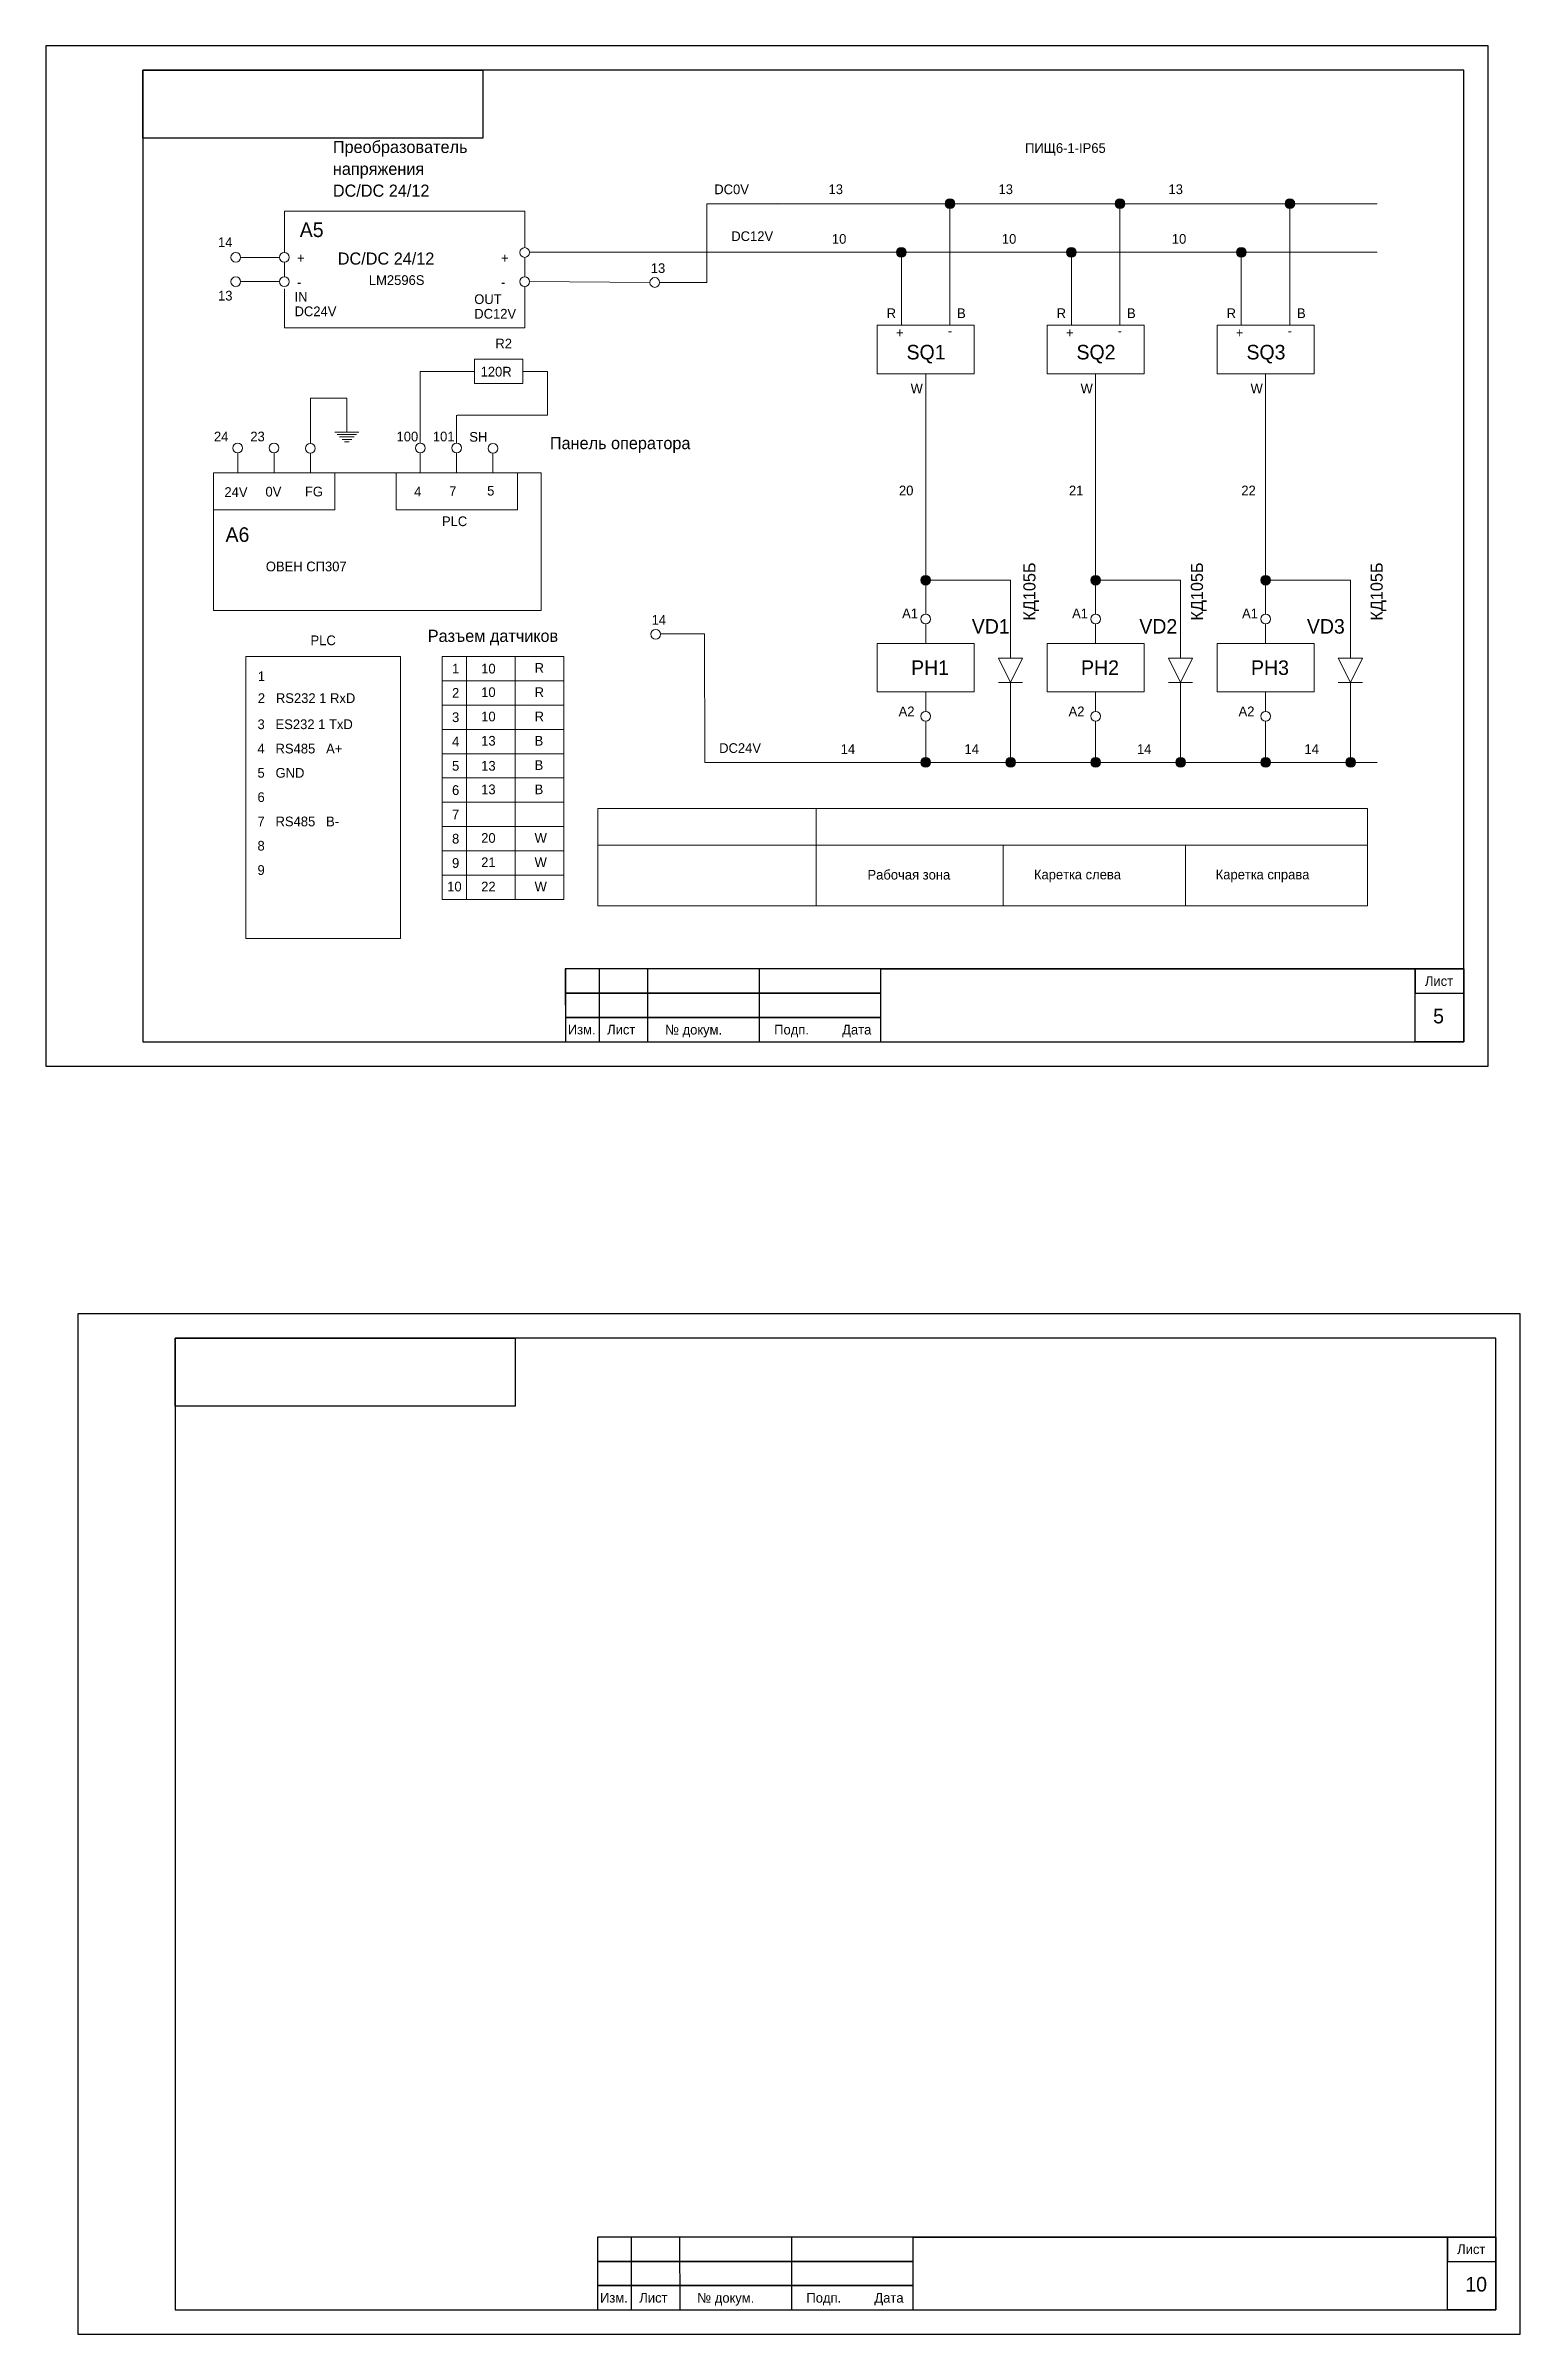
# Model space of a CAD drawing. Header units: millimetres. Extents: x -171 to 3674, y -1112 to 795.
# Drawn here: x 2663.8 to 2967.5, y -850 to -379 of the extents above; entities that cross this region are included whole.
import ezdxf

# ---------------------------------------------------------------- set-up
doc = ezdxf.new("R2010")
doc.units = ezdxf.units.MM
for name, color, linetype, lineweight in [('Маркировка', 7, 'Continuous', 25), ('РАМКА', 7, 'Continuous', 30), ('Элементы', 7, 'Continuous', 18)]:
    doc.layers.add(name, color=color, linetype=linetype, lineweight=lineweight)
doc.styles.get("Standard").update_dxf_attribs({"font": 'cad2win.shx'})

msp = doc.modelspace()

# ---------------------------------------------------------------- texts
at = {"layer": 'Маркировка'}
for s, height, p in [('ПИЩ6-1-IP65', 2, (2865.5, -401)), ('DC0V', 2, (2801.5, -409.5)), ('13', 2, (2825.03, -409.48)), ('13', 2, (2860.03, -409.48)), ('13', 2, (2895.03, -409.48)), ('14', 2, (2699.31, -420.39)), ('DC12V', 2, (2805, -419.14)), ('10', 2, (2825.72, -419.7)), ('10', 2, (2860.72, -419.7)), ('10', 2, (2895.72, -419.7)), ('+', 2, (2715.57, -423.61)), ('+', 2, (2757.57, -423.61)), ('13', 2, (2788.43, -425.72)), ('-', 2, (2715.57, -428.61)), ('-', 2, (2757.57, -428.61)), ('13', 2, (2699.31, -431.39)), ('DC24V', 2, (2715.07, -434.61)), ('IN', 2, (2715.07, -431.61)), ('OUT', 2, (2752.07, -432.11)), ('DC12V', 2, (2752.07, -435.11)), ('R', 2, (2837, -435)), ('B', 2, (2851.5, -435)), ('R', 2, (2872, -435)), ('B', 2, (2886.5, -435)), ('R', 2, (2907, -435)), ('B', 2, (2921.5, -435)), ('W', 2, (2841.93, -450.48)), ('W', 2, (2876.93, -450.48)), ('W', 2, (2911.93, -450.48)), ('24', 2, (2698.47, -460.38)), ('23', 2, (2705.96, -460.37)), ('100', 2, (2736.07, -460.38)), ('101', 2, (2743.55, -460.37)), ('SH', 2, (2751.05, -460.44)), ('20', 2, (2839.53, -471.48)), ('21', 2, (2874.53, -471.48)), ('22', 2, (2910.03, -471.48)), ('PLC', 2, (2745.42, -477.82)), ('Разъем датчиков', 2.5, (2742.5, -501.65)), ('14', 2, (2788.59, -498.12)), ('PLC', 2, (2718.36, -502.32)), ('1', 2, (2707.51, -509.72)), ('R', 2, (2764.5, -508)), ('2   RS232 1 RxD', 2, (2707.51, -514.22)), ('R', 2, (2764.5, -513)), ('3   ES232 1 TxD', 2, (2707.44, -519.6)), ('R', 2, (2764.5, -518)), ('4   RS485   A+', 2, (2707.44, -524.6)), ('B', 2, (2764.5, -523)), ('DC24V', 2, (2802.5, -524.5)), ('14', 2, (2827.53, -524.7)), ('14', 2, (2853.03, -524.7)), ('14', 2, (2888.53, -524.7)), ('14', 2, (2923.03, -524.7)), ('B', 2, (2764.5, -528)), ('5   GND', 2, (2707.44, -529.6)), ('B', 2, (2764.5, -533)), ('6', 2, (2707.44, -534.6)), ('7   RS485   B-', 2, (2707.44, -539.6)), ('W', 2, (2764.5, -543)), ('8', 2, (2707.44, -544.6)), ('W', 2, (2764.5, -548)), ('9', 2, (2707.44, -549.6)), ('W', 2, (2764.5, -553)), ('Рабочая зона', 2, (2833.05, -550.56)), ('Каретка слева', 2, (2867.32, -550.52)), ('Каретка справа', 2, (2904.75, -550.52))]:
    msp.add_text(s, height=height, dxfattribs=at).set_placement(p)
for s, height, rotation, p in [('+', 2, 180, (2840.47, -437.05)), ('-', 2, 180, (2850.47, -437.05)), ('+', 2, 180, (2875.47, -437.05)), ('-', 2, 180, (2885.47, -437.05)), ('+', 2, 180, (2910.47, -437.05)), ('-', 2, 180, (2920.47, -437.05)), ('КД105Б', 2.5, 90, (2867.64, -497.27)), ('КД105Б', 2.5, 90, (2902.14, -497.27)), ('КД105Б', 2.5, 90, (2939.14, -497.27))]:
    msp.add_text(s, height=height, rotation=rotation, dxfattribs=at).set_placement(p)
at = {"layer": 'РАМКА'}
for s, height, p in [('Лист', 2, (2947.83, -572.45)), ('5', 3, (2949.53, -580.16)), ('Изм.', 2, (2771.34, -582.43)), ('Лист', 2, (2779.43, -582.44)), ('№ докум.', 2, (2791.36, -582.46)), ('Подп.', 2, (2813.83, -582.45)), ('Дата', 2, (2827.83, -582.45)), ('Лист', 2, (2954.47, -833.46)), ('10', 3, (2956.16, -841.17)), ('Изм.', 2, (2777.97, -843.44)), ('Лист', 2, (2786.06, -843.45)), ('№ докум.', 2, (2797.99, -843.47)), ('Подп.', 2, (2820.47, -843.46)), ('Дата', 2, (2834.47, -843.46))]:
    msp.add_text(s, height=height, dxfattribs=at).set_placement(p)
at = {"layer": 'Элементы'}
for s, height, p in [('Преобразователь', 2.5, (2722.96, -401.02)), ('напряжения', 2.5, (2722.96, -405.52)), ('DC/DC 24/12', 2.5, (2722.96, -410.02)), ('A5', 3, (2716.14, -418.32)), ('DC/DC 24/12', 2.5, (2723.97, -424)), ('LM2596S', 2, (2730.37, -428.18)), ('SQ1', 3, (2841.09, -443.51)), ('SQ2', 3, (2876.09, -443.51)), ('SQ3', 3, (2911.09, -443.51)), ('Панель оператора', 2.5, (2767.65, -461.98)), ('24V', 2, (2700.63, -471.81)), ('0V', 2, (2709.08, -471.73)), ('FG', 2, (2717.2, -471.7)), ('4', 2, (2739.7, -471.7)), ('7', 2, (2746.92, -471.6)), ('5', 2, (2754.73, -471.53)), ('A6', 3, (2700.86, -481.06)), ('ОВЕН СП307', 2, (2709.16, -487.12)), ('A1', 2, (2840.18, -496.79)), ('VD1', 3, (2854.53, -499.95)), ('A1', 2, (2875.18, -496.79)), ('VD2', 3, (2889.03, -499.95)), ('A1', 2, (2910.18, -496.79)), ('VD3', 3, (2923.53, -499.95)), ('PH1', 3, (2842.03, -508.45)), ('PH2', 3, (2877.03, -508.45)), ('PH3', 3, (2912.03, -508.45)), ('A2', 2, (2839.46, -516.95)), ('A2', 2, (2874.46, -516.95)), ('A2', 2, (2909.46, -516.95))]:
    msp.add_text(s, height=height, dxfattribs=at).set_placement(p)
at = {"layer": 'Элементы', "ltscale": 0.5}
for s, p in [('R2', (2756.43, -441.24)), ('120R', (2753.38, -447.03))]:
    msp.add_text(s, height=2, dxfattribs=at).set_placement(p)
at = {"layer": 'Элементы', "lineweight": 25}
for s, p in [('1', (2747.5, -508.15)), ('10', (2753.5, -508.15)), ('2', (2747.5, -513.15)), ('10', (2753.5, -513)), ('3', (2747.5, -518.15)), ('10', (2753.5, -518)), ('4', (2747.5, -523.15)), ('13', (2753.5, -523)), ('5', (2747.5, -528.15)), ('13', (2753.5, -528.15)), ('6', (2747.5, -533.15)), ('13', (2753.5, -533)), ('7', (2747.5, -538.15)), ('8', (2747.5, -543.15)), ('20', (2753.5, -543)), ('9', (2747.5, -548.15)), ('21', (2753.5, -548)), ('10', (2746.5, -553)), ('22', (2753.5, -553))]:
    msp.add_text(s, height=2, dxfattribs=at).set_placement(p)

# ---------------------------------------------------------------- hatches: boundary and pattern name
at = {"layer": 'Элементы'}
h = msp.add_hatch(color=256, dxfattribs=at)
h.dxf.hatch_style = 1
h.paths.add_polyline_path([(2851.03, -411.45, 1), (2849.03, -411.45, 1)])
h = msp.add_hatch(color=256, dxfattribs=at)
h.dxf.hatch_style = 1
h.paths.add_polyline_path([(2886.03, -411.45, 1), (2884.03, -411.45, 1)])
h = msp.add_hatch(color=256, dxfattribs=at)
h.dxf.hatch_style = 1
h.paths.add_polyline_path([(2921.03, -411.45, 1), (2919.03, -411.45, 1)])
h = msp.add_hatch(color=256, dxfattribs=at)
h.dxf.hatch_style = 1
h.paths.add_polyline_path([(2841.03, -421.45, 1), (2839.03, -421.45, 1)])
h = msp.add_hatch(color=256, dxfattribs=at)
h.dxf.hatch_style = 1
h.paths.add_polyline_path([(2876.03, -421.45, 1), (2874.03, -421.45, 1)])
h = msp.add_hatch(color=256, dxfattribs=at)
h.dxf.hatch_style = 1
h.paths.add_polyline_path([(2911.03, -421.45, 1), (2909.03, -421.45, 1)])
h = msp.add_hatch(color=256, dxfattribs=at)
h.dxf.hatch_style = 1
h.paths.add_polyline_path([(2846.03, -488.95, 1), (2844.03, -488.95, 1)])
h = msp.add_hatch(color=256, dxfattribs=at)
h.dxf.hatch_style = 1
h.paths.add_polyline_path([(2881.03, -488.95, 1), (2879.03, -488.95, 1)])
h = msp.add_hatch(color=256, dxfattribs=at)
h.dxf.hatch_style = 1
h.paths.add_polyline_path([(2916.03, -488.95, 1), (2914.03, -488.95, 1)])
h = msp.add_hatch(color=256, dxfattribs=at)
h.dxf.hatch_style = 1
h.paths.add_polyline_path([(2846.03, -526.45, 1), (2844.03, -526.45, 1)])
h = msp.add_hatch(color=256, dxfattribs=at)
h.dxf.hatch_style = 1
h.paths.add_polyline_path([(2863.53, -526.45, 1), (2861.53, -526.45, 1)])
h = msp.add_hatch(color=256, dxfattribs=at)
h.dxf.hatch_style = 1
h.paths.add_polyline_path([(2881.03, -526.45, 1), (2879.03, -526.45, 1)])
h = msp.add_hatch(color=256, dxfattribs=at)
h.dxf.hatch_style = 1
h.paths.add_polyline_path([(2898.53, -526.45, 1), (2896.53, -526.45, 1)])
h = msp.add_hatch(color=256, dxfattribs=at)
h.dxf.hatch_style = 1
h.paths.add_polyline_path([(2916.03, -526.45, 1), (2914.03, -526.45, 1)])
h = msp.add_hatch(color=256, dxfattribs=at)
h.dxf.hatch_style = 1
h.paths.add_polyline_path([(2933.53, -526.45, 1), (2931.53, -526.45, 1)])

# ---------------------------------------------------------------- linework, layer by layer
at = {"layer": 'РАМКА'}
for p, q in [((2955.83, -383.95), (2683.83, -383.95)), ((2683.83, -383.95), (2683.83, -583.95)), ((2955.83, -583.95), (2955.83, -383.95)), ((2683.83, -583.95), (2955.83, -583.95)), ((2770.83, -583.95), (2955.83, -583.95)), ((2770.83, -583.95), (2955.83, -583.95)), ((2770.83, -583.95), (2955.83, -583.95)), ((2962.47, -644.96), (2690.47, -644.96)), ((2690.47, -644.96), (2690.47, -844.96)), ((2962.47, -844.96), (2962.47, -644.96)), ((2690.47, -844.96), (2962.47, -844.96)), ((2777.47, -844.96), (2962.47, -844.96)), ((2777.47, -844.96), (2962.47, -844.96)), ((2777.47, -844.96), (2962.47, -844.96))]:
    msp.add_line(p, q, dxfattribs=at)
at = {"layer": 'РАМКА', "lineweight": 35}
for p, q in [((2835.83, -568.95), (2955.83, -568.95)), ((2842.47, -829.96), (2962.47, -829.96))]:
    msp.add_line(p, q, dxfattribs=at)
at = {"layer": 'РАМКА'}
for points in [[(2960.83, -378.95), (2663.83, -378.95), (2663.83, -588.95), (2960.83, -588.95)], [(2753.83, -383.95), (2753.83, -397.95), (2683.83, -397.95), (2683.83, -383.95)], [(2770.83, -583.95), (2787.83, -583.95), (2787.81, -568.95), (2770.81, -568.95)], [(2770.83, -573.95), (2835.83, -573.95), (2835.83, -568.95), (2770.83, -568.95)], [(2770.83, -583.95), (2777.83, -583.95), (2777.83, -568.95), (2770.83, -568.95)], [(2770.83, -583.95), (2810.83, -583.95), (2810.83, -568.95), (2770.83, -568.95)], [(2955.83, -583.95), (2945.83, -583.95), (2945.83, -568.95), (2955.83, -568.95)], [(2955.83, -568.95), (2945.83, -568.95), (2945.83, -573.95), (2955.83, -573.95)], [(2770.83, -578.95), (2835.83, -578.95), (2835.83, -573.95), (2770.83, -573.95)], [(2770.83, -583.95), (2835.83, -583.95), (2835.83, -578.95), (2770.83, -578.95)], [(2967.47, -639.96), (2670.47, -639.96), (2670.47, -849.96), (2967.47, -849.96)], [(2760.47, -644.96), (2760.47, -658.96), (2690.47, -658.96), (2690.47, -644.96)], [(2777.47, -844.96), (2794.47, -844.96), (2794.44, -829.96), (2777.44, -829.96)], [(2777.47, -834.96), (2842.47, -834.96), (2842.47, -829.96), (2777.47, -829.96)], [(2777.47, -844.96), (2784.47, -844.96), (2784.47, -829.96), (2777.47, -829.96)], [(2777.47, -844.96), (2817.47, -844.96), (2817.47, -829.96), (2777.47, -829.96)], [(2962.47, -844.96), (2952.47, -844.96), (2952.47, -829.96), (2962.47, -829.96)], [(2962.47, -829.96), (2952.47, -829.96), (2952.47, -834.96), (2962.47, -834.96)], [(2777.47, -839.96), (2842.47, -839.96), (2842.47, -834.96), (2777.47, -834.96)], [(2777.47, -844.96), (2842.47, -844.96), (2842.47, -839.96), (2777.47, -839.96)]]:
    msp.add_lwpolyline(points, close=True, dxfattribs=at)
at = {"layer": 'Элементы', "lineweight": 15}
for p, q in [((2800, -411.45), (2814.57, -411.43)), ((2800, -411.45), (2938.03, -411.45)), ((2800, -411.45), (2800, -427.67)), ((2850.03, -436.45), (2850.03, -411.45)), ((2885.03, -436.45), (2885.03, -411.45)), ((2920.03, -436.45), (2920.03, -411.45)), ((2703.97, -422.5), (2711.97, -422.5)), ((2763.47, -421.45), (2938.03, -421.45)), ((2840.03, -428.95), (2840.03, -421.45)), ((2875.03, -428.95), (2875.03, -421.45)), ((2910.03, -428.95), (2910.03, -421.45)), ((2703.97, -427.5), (2711.97, -427.5)), ((2788.25, -427.67), (2763.47, -427.5)), ((2800, -427.67), (2790.25, -427.67)), ((2840.03, -436.45), (2840.03, -428.95)), ((2875.03, -436.45), (2875.03, -428.95)), ((2910.03, -436.45), (2910.03, -428.95)), ((2740.95, -445.99), (2752.1, -445.99)), ((2740.95, -460.75), (2740.95, -445.99)), ((2762.1, -445.99), (2767.14, -445.99)), ((2767.14, -445.99), (2767.14, -454.99)), ((2845.03, -453.95), (2845.03, -446.45)), ((2880.03, -453.95), (2880.03, -446.45)), ((2915.03, -453.95), (2915.03, -446.45)), ((2718.33, -451.46), (2725.84, -451.46)), ((2718.33, -460.81), (2718.33, -451.46)), ((2725.84, -451.46), (2725.84, -456.46)), ((2748.44, -460.73), (2748.44, -454.99)), ((2767.14, -454.99), (2748.57, -454.99)), ((2845.03, -453.95), (2845.03, -495.95)), ((2880.03, -453.95), (2880.03, -495.95)), ((2915.03, -453.95), (2915.03, -495.95)), ((2703.36, -462.75), (2703.36, -466.86)), ((2710.84, -462.73), (2710.84, -466.86)), ((2718.33, -462.81), (2718.33, -466.86)), ((2740.95, -462.75), (2740.95, -466.86)), ((2748.44, -462.73), (2748.44, -466.86)), ((2755.93, -462.81), (2755.93, -466.86)), ((2862.53, -488.95), (2845.03, -488.95)), ((2862.5, -505), (2862.53, -488.95)), ((2897.53, -488.95), (2880.03, -488.95)), ((2897.5, -505), (2897.53, -488.95)), ((2932.53, -488.95), (2915.03, -488.95)), ((2932.5, -505), (2932.53, -488.95)), ((2845.03, -497.95), (2845.03, -501.95)), ((2880.03, -497.95), (2880.03, -501.95)), ((2915.03, -497.95), (2915.03, -501.95)), ((2799.49, -500), (2790.41, -500)), ((2799.49, -500), (2799.53, -526.45)), ((2865, -505), (2860, -505)), ((2862.5, -510), (2860, -505)), ((2862.5, -510), (2865, -505)), ((2900, -505), (2895, -505)), ((2897.5, -510), (2895, -505)), ((2897.5, -510), (2900, -505)), ((2935, -505), (2930, -505)), ((2932.5, -510), (2930, -505)), ((2932.5, -510), (2935, -505)), ((2845.03, -511.95), (2845.03, -515.95)), ((2865, -510), (2860, -510)), ((2862.5, -510), (2862.53, -526.45)), ((2880.03, -511.95), (2880.03, -515.95)), ((2900, -510), (2895, -510)), ((2897.5, -510), (2897.53, -526.45)), ((2915.03, -511.95), (2915.03, -515.95)), ((2935, -510), (2930, -510)), ((2932.5, -510), (2932.53, -526.45)), ((2845.03, -517.95), (2845.03, -526.45)), ((2880.03, -517.95), (2880.03, -526.45)), ((2915.03, -517.95), (2915.03, -526.45)), ((2799.53, -526.45), (2938.03, -526.45)), ((2822.5, -535.95), (2822.5, -555.95)), ((2936, -535.95), (2936, -555.95)), ((2861, -543.45), (2861, -555.95)), ((2898.5, -543.45), (2898.5, -555.95))]:
    msp.add_line(p, q, dxfattribs=at)
at = {"layer": 'Элементы'}
for p, q in [((2725.84, -456.46), (2725.84, -458.46)), ((2723.34, -458.46), (2728.34, -458.46)), ((2723.84, -458.96), (2727.84, -458.96)), ((2724.34, -459.46), (2727.34, -459.46)), ((2724.84, -459.96), (2726.84, -459.96)), ((2725.34, -460.46), (2726.34, -460.46))]:
    msp.add_line(p, q, dxfattribs=at)
at = {"layer": 'Элементы', "lineweight": 15}
for points in [[(2712.97, -421.5), (2712.97, -413), (2762.47, -413), (2762.47, -420.5)], [(2712.97, -426.5), (2712.97, -423.5)], [(2762.47, -426.5), (2762.47, -422.5)], [(2762.47, -423.5), (2762.47, -426.5)], [(2762.47, -428.5), (2762.47, -437), (2712.97, -437), (2712.97, -429)]]:
    msp.add_lwpolyline(points, dxfattribs=at)
for points in [[(2835.03, -436.45), (2855.03, -436.45), (2855.03, -446.45), (2835.03, -446.45)], [(2870.03, -436.45), (2890.03, -436.45), (2890.03, -446.45), (2870.03, -446.45)], [(2905.03, -436.45), (2925.03, -436.45), (2925.03, -446.45), (2905.03, -446.45)], [(2752.1, -448.47), (2762.1, -448.47), (2762.1, -443.47), (2752.1, -443.47)], [(2698.39, -466.86), (2765.82, -466.86), (2765.82, -495.17), (2698.39, -495.17)], [(2698.39, -466.86), (2723.37, -466.86), (2723.37, -474.44), (2698.39, -474.44)], [(2735.98, -466.86), (2760.97, -466.86), (2760.97, -474.44), (2735.98, -474.44)], [(2835.03, -501.95), (2855.03, -501.95), (2855.03, -511.95), (2835.03, -511.95)], [(2870.03, -501.95), (2890.03, -501.95), (2890.03, -511.95), (2870.03, -511.95)], [(2905.03, -501.95), (2925.03, -501.95), (2925.03, -511.95), (2905.03, -511.95)], [(2705.02, -504.65), (2736.86, -504.65), (2736.86, -562.66), (2705.02, -562.66)], [(2745.5, -504.65), (2750.5, -504.65), (2750.5, -509.65), (2745.5, -509.65)], [(2750.5, -504.65), (2760.5, -504.65), (2760.5, -509.65), (2750.5, -509.65)], [(2760.5, -504.65), (2770.5, -504.65), (2770.5, -509.65), (2760.5, -509.65)], [(2745.5, -509.65), (2750.5, -509.65), (2750.5, -514.65), (2745.5, -514.65)], [(2750.5, -509.65), (2760.5, -509.65), (2760.5, -514.65), (2750.5, -514.65)], [(2760.5, -509.65), (2770.5, -509.65), (2770.5, -514.65), (2760.5, -514.65)], [(2745.5, -514.65), (2750.5, -514.65), (2750.5, -519.65), (2745.5, -519.65)], [(2750.5, -514.65), (2760.5, -514.65), (2760.5, -519.65), (2750.5, -519.65)], [(2760.5, -514.65), (2770.5, -514.65), (2770.5, -519.65), (2760.5, -519.65)], [(2745.5, -519.65), (2750.5, -519.65), (2750.5, -524.65), (2745.5, -524.65)], [(2750.5, -519.65), (2760.5, -519.65), (2760.5, -524.65), (2750.5, -524.65)], [(2760.5, -519.65), (2770.5, -519.65), (2770.5, -524.65), (2760.5, -524.65)], [(2745.5, -524.65), (2750.5, -524.65), (2750.5, -529.65), (2745.5, -529.65)], [(2750.5, -524.65), (2760.5, -524.65), (2760.5, -529.65), (2750.5, -529.65)], [(2760.5, -524.65), (2770.5, -524.65), (2770.5, -529.65), (2760.5, -529.65)], [(2745.5, -529.65), (2750.5, -529.65), (2750.5, -534.65), (2745.5, -534.65)], [(2750.5, -529.65), (2760.5, -529.65), (2760.5, -534.65), (2750.5, -534.65)], [(2760.5, -529.65), (2770.5, -529.65), (2770.5, -534.65), (2760.5, -534.65)], [(2745.5, -534.65), (2750.5, -534.65), (2750.5, -539.65), (2745.5, -539.65)], [(2750.5, -534.65), (2760.5, -534.65), (2760.5, -539.65), (2750.5, -539.65)], [(2760.5, -534.65), (2770.5, -534.65), (2770.5, -539.65), (2760.5, -539.65)], [(2777.5, -535.95), (2936, -535.95), (2936, -543.45), (2777.5, -543.45)], [(2745.5, -539.65), (2750.5, -539.65), (2750.5, -544.65), (2745.5, -544.65)], [(2750.5, -539.65), (2760.5, -539.65), (2760.5, -544.65), (2750.5, -544.65)], [(2760.5, -539.65), (2770.5, -539.65), (2770.5, -544.65), (2760.5, -544.65)], [(2745.5, -544.65), (2750.5, -544.65), (2750.5, -549.65), (2745.5, -549.65)], [(2750.5, -544.65), (2760.5, -544.65), (2760.5, -549.65), (2750.5, -549.65)], [(2760.5, -544.65), (2770.5, -544.65), (2770.5, -549.65), (2760.5, -549.65)], [(2777.5, -543.45), (2936, -543.45), (2936, -555.95), (2777.5, -555.95)], [(2745.5, -549.65), (2750.5, -549.65), (2750.5, -554.65), (2745.5, -554.65)], [(2750.5, -549.65), (2760.5, -549.65), (2760.5, -554.65), (2750.5, -554.65)], [(2760.5, -549.65), (2770.5, -549.65), (2770.5, -554.65), (2760.5, -554.65)]]:
    msp.add_lwpolyline(points, close=True, dxfattribs=at)
at = {"layer": 'Элементы'}
for centre in [(2850.03, -411.45), (2885.03, -411.45), (2920.03, -411.45), (2840.03, -421.45), (2875.03, -421.45), (2910.03, -421.45), (2845.03, -488.95), (2880.03, -488.95), (2915.03, -488.95), (2845.03, -526.45), (2862.53, -526.45), (2880.03, -526.45), (2897.53, -526.45), (2915.03, -526.45), (2932.53, -526.45)]:
    msp.add_circle(centre, 1, dxfattribs=at)
at = {"layer": 'Элементы', "lineweight": 15}
for centre in [(2702.97, -422.5), (2712.97, -422.5), (2762.47, -421.5), (2702.97, -427.5), (2712.97, -427.5), (2762.47, -427.5), (2789.25, -427.67), (2703.36, -461.75), (2710.84, -461.73), (2718.33, -461.81), (2740.95, -461.75), (2748.44, -461.73), (2755.93, -461.81), (2789.41, -500.07), (2845.03, -496.95), (2880.03, -496.95), (2915.03, -496.95), (2845.03, -516.95), (2880.03, -516.95), (2915.03, -516.95)]:
    msp.add_circle(centre, 1, dxfattribs=at)

msp.set_redraw_order([(e.dxf.handle, doc.entitydb.next_handle()) for e in msp.query("TEXT MTEXT ATTDEF DIMENSION ARC_DIMENSION")])  # texts and dimensions are drawn at this point

doc.saveas('drawing.dxf')
